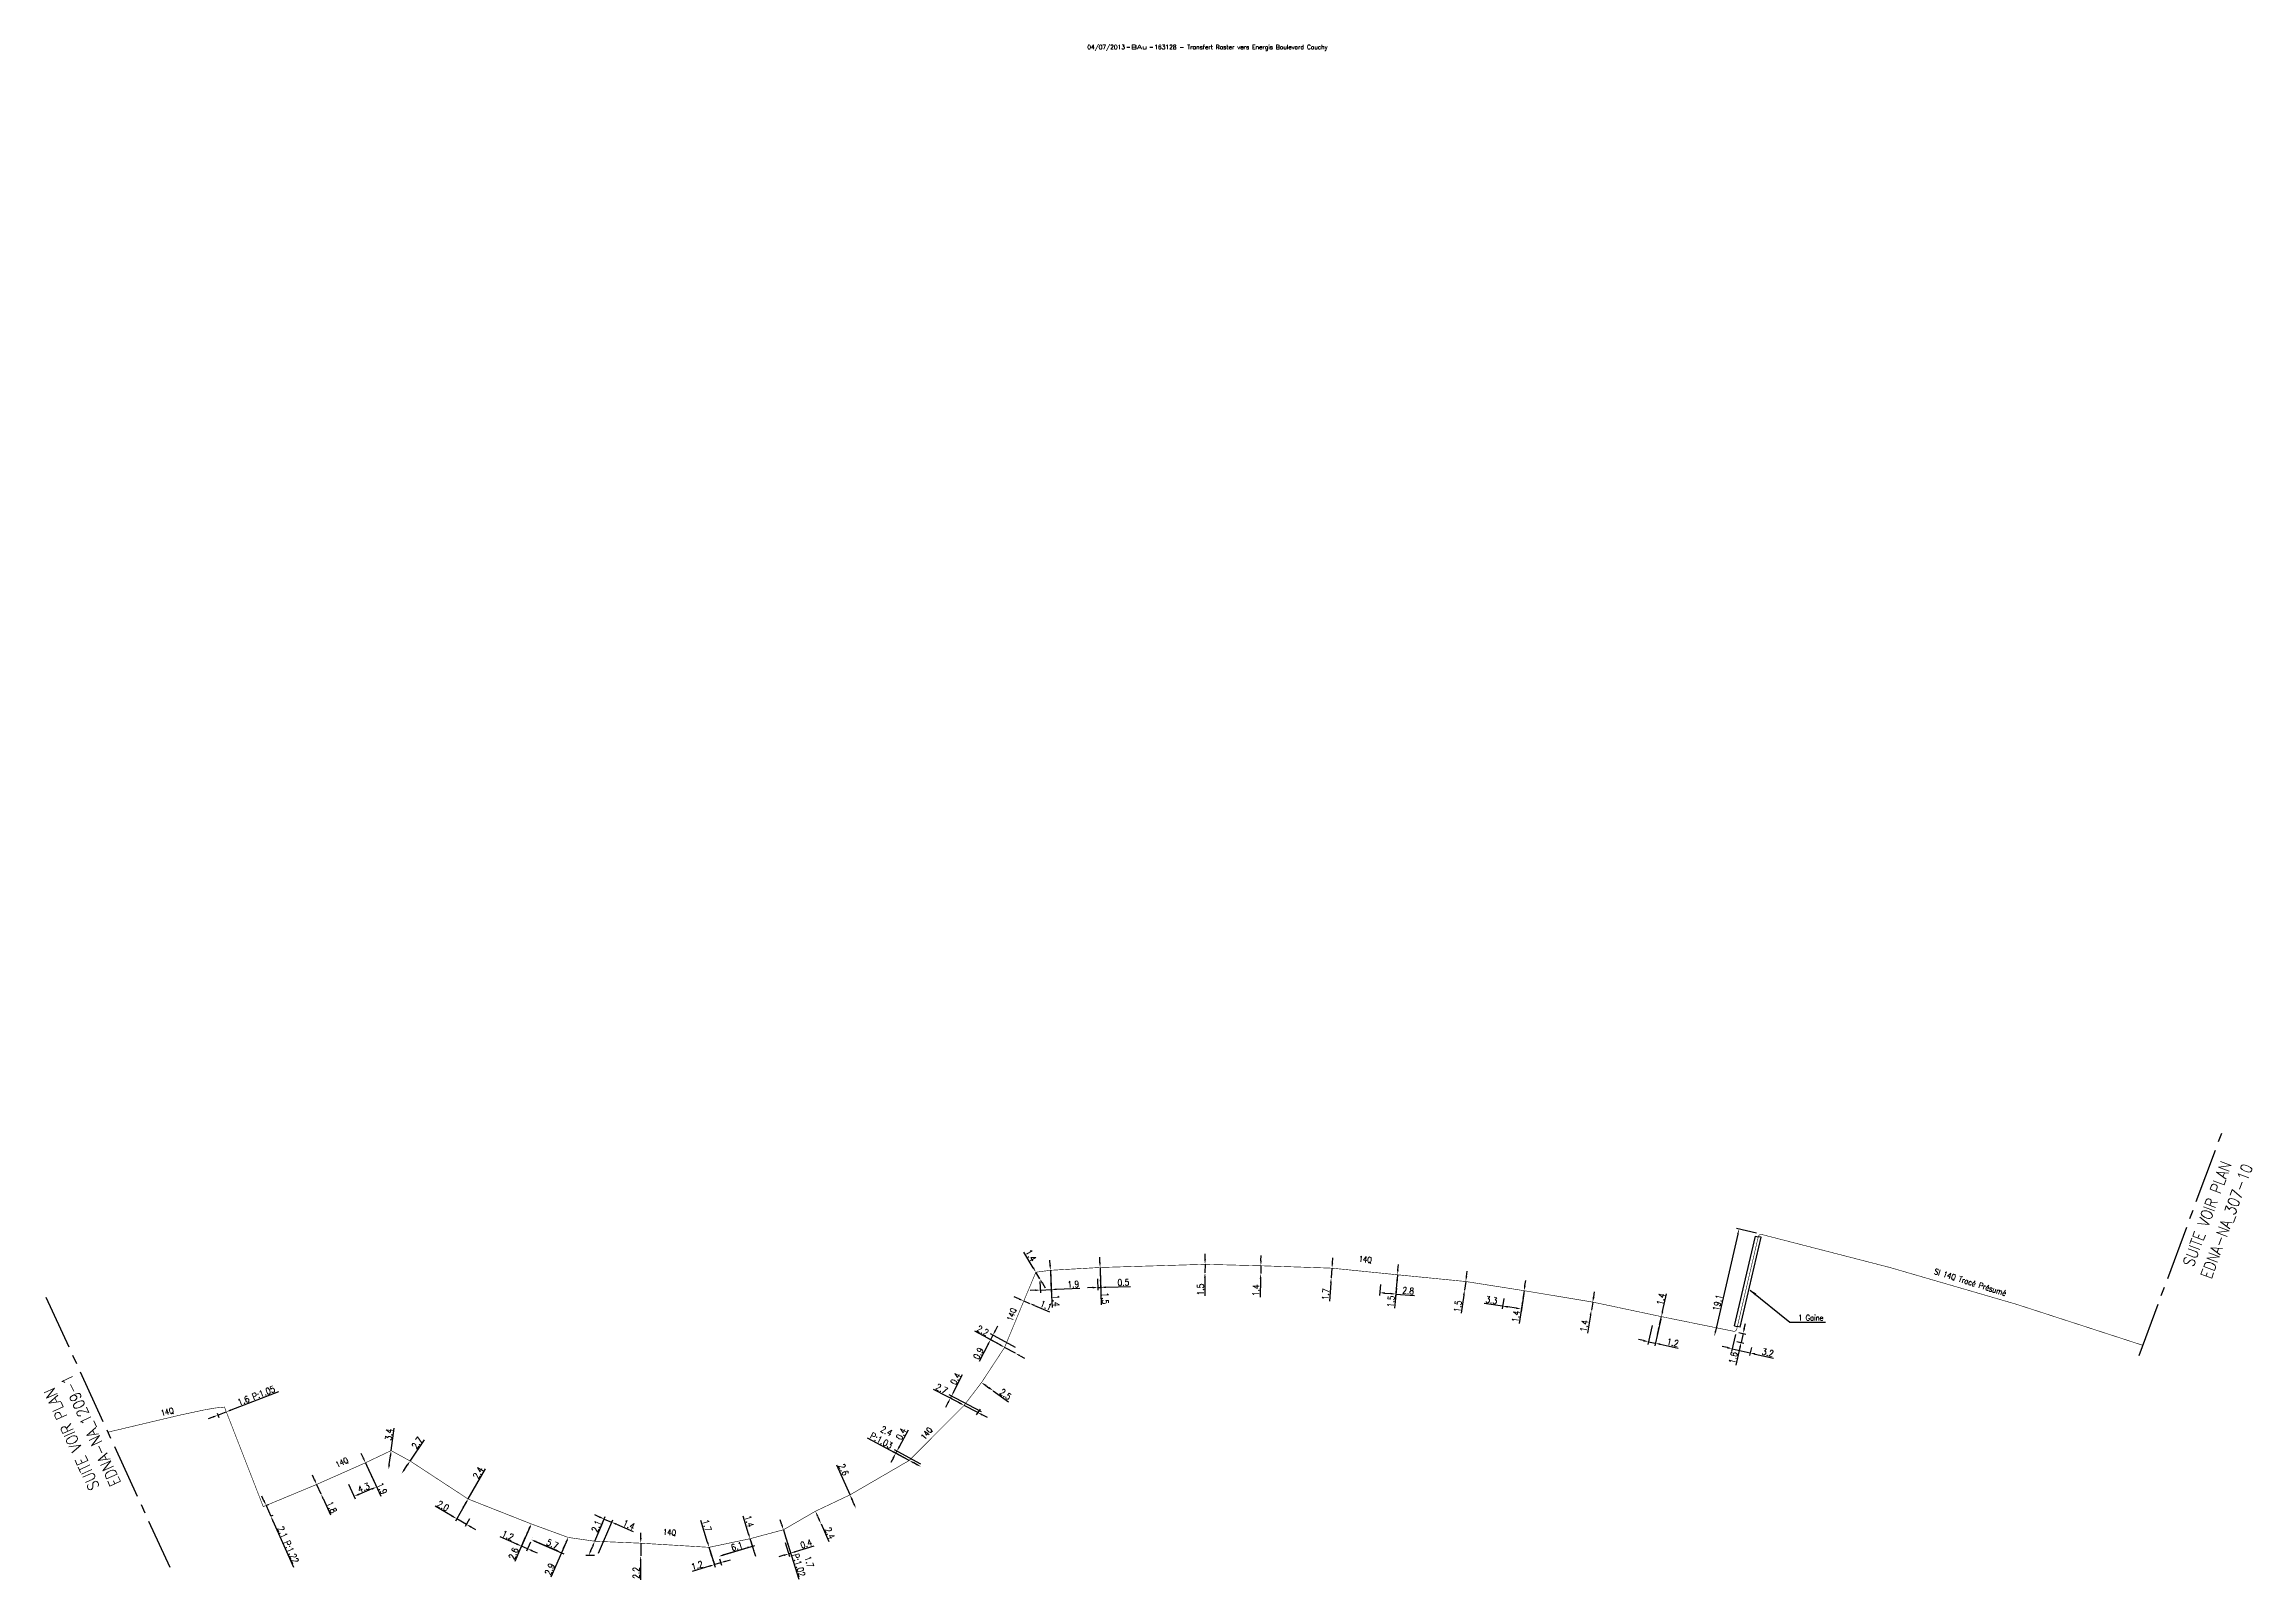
# Model space of a CAD drawing. Header units: millimetres. Extents: x 185011 to 186000, y 128000 to 128990.
# Drawn here: x 185329.3 to 185713.4, y 128722.6 to 128989.8 of the extents above; entities that cross this region are included whole.
import ezdxf
from ezdxf.enums import TextEntityAlignment as Align

# ---------------------------------------------------------------- set-up
doc = ezdxf.new("R2010")
doc.units = ezdxf.units.MM
doc.header["$PDMODE"] = 34
doc.linetypes.add('CENTER2', pattern=[28.575, 19.05, -3.175, 3.175, -3.175])
doc.linetypes.add('S_ST', pattern=[14, 8, -1.5, 0, -1.5, 0, -1.5, 0, -1.5])
doc.layers.get('0').update_dxf_attribs({"linetype": 'CONTINUOUS'})
doc.layers.get('Defpoints').update_dxf_attribs({"linetype": 'CONTINUOUS'})
for name, color, linetype in [('S_100', 5, 'CONTINUOUS'), ('S_400', 7, 'CONTINUOUS'), ('S_930', 7, 'CONTINUOUS')]:
    doc.layers.add(name, color=color, linetype=linetype)
doc.layers.add('S_910', color=7, linetype='CONTINUOUS', plot=False)
doc.styles.get("Standard").update_dxf_attribs({"font": 'romans.shx', "width": 0.85})
doc.dimstyles.get("Standard").update_dxf_attribs({"dimtxt": 1.5, "dimasz": 1.2, "dimexe": 0.625, "dimexo": 0.625, "dimgap": 0.25, "dimtad": 1, "dimdec": 1, "dimzin": 0, "dimdsep": 46, "dimtxsty": 'Standard', "dimcen": -0.5, "dimadec": 0, "dimazin": 0, "dimtfac": 1, "dimtdec": 1, "dimtmove": 0, "dimatfit": 3, "dimfxl": 0, "dimtolj": 1, "dimtzin": 0, "dimarcsym": 0})

msp = doc.modelspace()

# ---------------------------------------------------------------- texts
at = {"layer": 'S_100', "linetype": 'S_ST', "width": 0.85}
for s, rotation, p in [('14Q', 354.1936, (185559.22, 128778.32)), ('SI 14Q Tracé Présumé', 342.6999, (185664.45, 128774.35)), ('14Q', 70.4953, (185497.73, 128768.78)), ('14Q', 13.345, (185350.77, 128751.82)), ('14Q', 49.7414, (185482.91, 128748.08)), ('14Q', 23.8931, (185381.17, 128743.02)), ('14Q', 356.5573, (185438.17, 128730.84))]:
    msp.add_text(s, height=1, rotation=rotation, dxfattribs=at).set_placement(p, align=Align.MIDDLE)
at = {"layer": 'S_400', "insert": (185634.51, 128768.22), "char_height": 1, "attachment_point": 4}
msp.add_mtext('1 Gaine', dxfattribs=at)
at = {"layer": 'S_930', "width": 0.85}
for s, rotation, p in [('SUITE VOIR PLAN', 69.6084, (185706.61, 128785.96)), ('EDNA-NA_307-10', 69.6084, (185710.02, 128784.7)), ('SUITE VOIR PLAN', 114.6366, (185335.05, 128747.52)), ('EDNA-NA_1209-1', 114.6366, (185338.36, 128749.04))]:
    msp.add_text(s, height=2, rotation=rotation, dxfattribs=at).set_placement(p, align=Align.CENTER)

# ---------------------------------------------------------------- blocks, each defined once
blk = doc.blocks.new('*D0')
at = {"layer": 'Defpoints', "color": 0, "linetype": 'Continuous', "transparency": 16777216}
for p in [(185501.89, 128776.15), (185502.58, 128774.99), (185502.58, 128774.99)]:
    blk.add_point(p, dxfattribs=at)
at = {"layer": 'S_100', "color": 0, "linetype": 'Continuous', "lineweight": -2, "transparency": 16777216}
for p, q in [((185501.43, 128776.92), (185499.8, 128779.66)), ((185502.58, 128774.99), (185501.89, 128776.15)), ((185503.04, 128774.22), (185503.5, 128773.44))]:
    blk.add_line(p, q, dxfattribs=at)
at = {"layer": 'S_100', "color": 0, "linetype": 'Continuous', "transparency": 16777216}
for points in [[(185501.56, 128777), (185501.3, 128776.85), (185501.89, 128776.15)], [(185503.17, 128774.29), (185502.91, 128774.14), (185502.58, 128774.99)]]:
    blk.add_solid(points, dxfattribs=at)
at = {"layer": 'S_100', "color": 0, "linetype": 'Continuous', "transparency": 16777216, "insert": (185501.03, 128779.06), "char_height": 1.125, "attachment_point": 5, "rotation": 300.7589}
blk.add_mtext('\\A1;1.4', dxfattribs=at)
blk = doc.blocks.new('*D1')
at = {"layer": 'Defpoints', "color": 0, "linetype": 'Continuous', "transparency": 16777216}
for p in [(185499.79, 128771.15), (185500.8, 128770.72), (185500.8, 128770.72)]:
    blk.add_point(p, dxfattribs=at)
at = {"layer": 'S_100', "color": 0, "linetype": 'Continuous', "lineweight": -2, "transparency": 16777216}
for p, q in [((185498.95, 128771.49), (185498.12, 128771.84)), ((185499.79, 128771.15), (185500.8, 128770.72)), ((185501.63, 128770.38), (185504.28, 128769.27))]:
    blk.add_line(p, q, dxfattribs=at)
at = {"layer": 'S_100', "color": 0, "linetype": 'Continuous', "transparency": 16777216}
for points in [[(185499.01, 128771.63), (185498.9, 128771.35), (185499.79, 128771.15)], [(185501.69, 128770.52), (185501.57, 128770.24), (185500.8, 128770.72)]]:
    blk.add_solid(points, dxfattribs=at)
at = {"layer": 'S_100', "color": 0, "linetype": 'Continuous', "transparency": 16777216, "insert": (185503.66, 128770.35), "char_height": 1.125, "attachment_point": 5, "rotation": 337.3997}
blk.add_mtext('\\A1;1.1', dxfattribs=at)
blk = doc.blocks.new('*D2')
at = {"layer": 'Defpoints', "color": 0, "linetype": 'Continuous', "transparency": 16777216}
for p in [(185512.6, 128775.45), (185513.06, 128776.97), (185512.66, 128773.49)]:
    blk.add_point(p, dxfattribs=at)
at = {"layer": 'S_100', "color": 0, "linetype": 'Continuous', "lineweight": -2, "transparency": 16777216}
for p, q in [((185512.61, 128774.98), (185512.67, 128773.02)), ((185513.07, 128776.51), (185513.17, 128773.04)), ((185511.76, 128773.47), (185510.86, 128773.44)), ((185512.66, 128773.49), (185513.16, 128773.51)), ((185514.06, 128773.53), (185518.33, 128773.65))]:
    blk.add_line(p, q, dxfattribs=at)
at = {"layer": 'S_100', "color": 0, "linetype": 'Continuous', "transparency": 16777216}
for points in [[(185511.75, 128773.62), (185511.76, 128773.32), (185512.66, 128773.49)], [(185514.05, 128773.68), (185514.06, 128773.38), (185513.16, 128773.51)]]:
    blk.add_solid(points, dxfattribs=at)
at = {"layer": 'S_100', "color": 0, "linetype": 'Continuous', "transparency": 16777216, "insert": (185517.12, 128774.37), "char_height": 1.125, "attachment_point": 5, "rotation": 1.6077}
blk.add_mtext('\\A1;0.5', dxfattribs=at)
blk = doc.blocks.new('*D3')
at = {"layer": 'Defpoints', "color": 0, "linetype": 'Continuous', "transparency": 16777216}
for p in [(185531.31, 128776.05), (185531.31, 128776.05), (185531.32, 128777.52)]:
    blk.add_point(p, dxfattribs=at)
at = {"layer": 'S_100', "color": 0, "linetype": 'Continuous', "lineweight": -2, "transparency": 16777216}
for p, q in [((185531.33, 128778.42), (185531.33, 128779.32)), ((185531.3, 128775.15), (185531.27, 128772.01)), ((185531.32, 128777.52), (185531.31, 128776.05))]:
    blk.add_line(p, q, dxfattribs=at)
at = {"layer": 'S_100', "color": 0, "linetype": 'Continuous', "transparency": 16777216}
for points in [[(185531.15, 128775.15), (185531.45, 128775.15), (185531.31, 128776.05)], [(185531.18, 128778.42), (185531.48, 128778.42), (185531.32, 128777.52)]]:
    blk.add_solid(points, dxfattribs=at)
at = {"layer": 'S_100', "color": 0, "linetype": 'Continuous', "transparency": 16777216, "insert": (185530.53, 128773.14), "char_height": 1.125, "attachment_point": 5, "rotation": 89.5273}
blk.add_mtext('\\A1;1.5', dxfattribs=at)
blk = doc.blocks.new('*D4')
at = {"layer": 'Defpoints', "color": 0, "linetype": 'Continuous', "transparency": 16777216}
for p in [(185541, 128775.92), (185541, 128775.92), (185541.03, 128777.27)]:
    blk.add_point(p, dxfattribs=at)
at = {"layer": 'S_100', "color": 0, "linetype": 'Continuous', "lineweight": -2, "transparency": 16777216}
for p, q in [((185541.05, 128778.17), (185541.07, 128779.06)), ((185540.98, 128775.02), (185540.91, 128771.83)), ((185541.03, 128777.27), (185541, 128775.92))]:
    blk.add_line(p, q, dxfattribs=at)
at = {"layer": 'S_100', "color": 0, "linetype": 'Continuous', "transparency": 16777216}
for points in [[(185540.83, 128775.02), (185541.13, 128775.01), (185541, 128775.92)], [(185540.9, 128778.17), (185541.2, 128778.16), (185541.03, 128777.27)]]:
    blk.add_solid(points, dxfattribs=at)
at = {"layer": 'S_100', "color": 0, "linetype": 'Continuous', "transparency": 16777216, "insert": (185540.18, 128772.99), "char_height": 1.125, "attachment_point": 5, "rotation": 88.6664}
blk.add_mtext('\\A1;1.4', dxfattribs=at)
blk = doc.blocks.new('*D5')
at = {"layer": 'Defpoints', "color": 0, "linetype": 'Continuous', "transparency": 16777216}
for p in [(185553.27, 128775.16), (185553.27, 128775.16), (185553.41, 128776.85)]:
    blk.add_point(p, dxfattribs=at)
at = {"layer": 'S_100', "color": 0, "linetype": 'Continuous', "lineweight": -2, "transparency": 16777216}
for p, q in [((185553.41, 128776.85), (185553.27, 128775.16)), ((185553.48, 128777.75), (185553.55, 128778.65)), ((185553.2, 128774.26), (185552.96, 128771.13))]:
    blk.add_line(p, q, dxfattribs=at)
at = {"layer": 'S_100', "color": 0, "linetype": 'Continuous', "transparency": 16777216}
for points in [[(185553.06, 128774.27), (185553.35, 128774.25), (185553.27, 128775.16)], [(185553.33, 128777.76), (185553.63, 128777.74), (185553.41, 128776.85)]]:
    blk.add_solid(points, dxfattribs=at)
at = {"layer": 'S_100', "color": 0, "linetype": 'Continuous', "transparency": 16777216, "insert": (185552.3, 128772.31), "char_height": 1.125, "attachment_point": 5, "rotation": 85.5456}
blk.add_mtext('\\A1;1.7', dxfattribs=at)
blk = doc.blocks.new('*D6')
at = {"layer": 'Defpoints', "color": 0, "linetype": 'Continuous', "transparency": 16777216}
for p in [(185564.8, 128775.7), (185561.73, 128772.59), (185561.89, 128774.49)]:
    blk.add_point(p, dxfattribs=at)
at = {"layer": 'S_100', "color": 0, "linetype": 'Continuous', "lineweight": -2, "transparency": 16777216}
for p, q in [((185564.76, 128775.23), (185564.48, 128771.88)), ((185561.85, 128774.02), (185561.69, 128772.12)), ((185562.63, 128772.51), (185563.62, 128772.42)), ((185564.52, 128772.35), (185567.79, 128772.07))]:
    blk.add_line(p, q, dxfattribs=at)
at = {"layer": 'S_100', "color": 0, "linetype": 'Continuous', "transparency": 16777216}
for points in [[(185562.64, 128772.66), (185562.61, 128772.36), (185561.73, 128772.59)], [(185563.64, 128772.57), (185563.61, 128772.28), (185564.52, 128772.35)]]:
    blk.add_solid(points, dxfattribs=at)
at = {"layer": 'S_100', "color": 0, "linetype": 'Continuous', "transparency": 16777216, "insert": (185566.66, 128772.92), "char_height": 1.125, "attachment_point": 5, "rotation": 355.1304}
blk.add_mtext('\\A1;2.8', dxfattribs=at)
blk = doc.blocks.new('*D7')
at = {"layer": 'Defpoints', "color": 0, "linetype": 'Continuous', "transparency": 16777216}
for p in [(185564.8, 128775.7), (185564.68, 128774.25), (185564.68, 128774.25)]:
    blk.add_point(p, dxfattribs=at)
at = {"layer": 'S_100', "color": 0, "linetype": 'Continuous', "lineweight": -2, "transparency": 16777216}
for p, q in [((185564.8, 128775.7), (185564.68, 128774.25)), ((185564.88, 128776.59), (185564.96, 128777.49)), ((185564.61, 128773.35), (185564.31, 128769.88))]:
    blk.add_line(p, q, dxfattribs=at)
at = {"layer": 'S_100', "color": 0, "linetype": 'Continuous', "transparency": 16777216}
for points in [[(185564.73, 128776.6), (185565.03, 128776.58), (185564.8, 128775.7)], [(185564.46, 128773.37), (185564.75, 128773.34), (185564.68, 128774.25)]]:
    blk.add_solid(points, dxfattribs=at)
at = {"layer": 'S_100', "color": 0, "linetype": 'Continuous', "transparency": 16777216, "insert": (185563.66, 128771.06), "char_height": 1.125, "attachment_point": 5, "rotation": 85.1304}
blk.add_mtext('\\A1;1.5', dxfattribs=at)
blk = doc.blocks.new('*D8')
at = {"layer": 'Defpoints', "color": 0, "linetype": 'Continuous', "transparency": 16777216}
for p in [(185576.47, 128773.04), (185576.47, 128773.04), (185576.68, 128774.53)]:
    blk.add_point(p, dxfattribs=at)
at = {"layer": 'S_100', "color": 0, "linetype": 'Continuous', "lineweight": -2, "transparency": 16777216}
for p, q in [((185576.81, 128775.42), (185576.94, 128776.31)), ((185576.34, 128772.15), (185575.88, 128769)), ((185576.68, 128774.53), (185576.47, 128773.04))]:
    blk.add_line(p, q, dxfattribs=at)
at = {"layer": 'S_100', "color": 0, "linetype": 'Continuous', "transparency": 16777216}
for points in [[(185576.66, 128775.44), (185576.96, 128775.4), (185576.68, 128774.53)], [(185576.19, 128772.17), (185576.48, 128772.13), (185576.47, 128773.04)]]:
    blk.add_solid(points, dxfattribs=at)
at = {"layer": 'S_100', "color": 0, "linetype": 'Continuous', "transparency": 16777216, "insert": (185575.3, 128770.22), "char_height": 1.125, "attachment_point": 5, "rotation": 81.7721}
blk.add_mtext('\\A1;1.5', dxfattribs=at)
blk = doc.blocks.new('*D9')
at = {"layer": 'Defpoints', "color": 0, "linetype": 'Continuous', "transparency": 16777216}
for p in [(185583.38, 128772.04), (185586.85, 128772.93), (185583.1, 128770.24)]:
    blk.add_point(p, dxfattribs=at)
at = {"layer": 'S_100', "color": 0, "linetype": 'Continuous', "lineweight": -2, "transparency": 16777216}
for p, q in [((185583.31, 128771.58), (185583.03, 128769.77)), ((185586.78, 128772.47), (185586.3, 128769.28)), ((185583.1, 128770.24), (185579.86, 128770.73)), ((185585.48, 128769.88), (185583.99, 128770.1))]:
    blk.add_line(p, q, dxfattribs=at)
at = {"layer": 'S_100', "color": 0, "linetype": 'Continuous', "transparency": 16777216}
for points in [[(185584.02, 128770.25), (185583.97, 128769.95), (185583.1, 128770.24)], [(185585.5, 128770.03), (185585.45, 128769.73), (185586.37, 128769.74)]]:
    blk.add_solid(points, dxfattribs=at)
at = {"layer": 'S_100', "color": 0, "linetype": 'Continuous', "transparency": 16777216, "insert": (185581.15, 128771.29), "char_height": 1.125, "attachment_point": 5, "rotation": 351.3907}
blk.add_mtext('\\A1;3.3', dxfattribs=at)
blk = doc.blocks.new('*D10')
at = {"layer": 'Defpoints', "color": 0, "linetype": 'Continuous', "transparency": 16777216}
for p in [(185586.64, 128771.55), (185586.64, 128771.55), (185586.85, 128772.93)]:
    blk.add_point(p, dxfattribs=at)
at = {"layer": 'S_100', "color": 0, "linetype": 'Continuous', "lineweight": -2, "transparency": 16777216}
for p, q in [((185586.85, 128772.93), (185586.64, 128771.55)), ((185586.98, 128773.82), (185587.12, 128774.71)), ((185586.5, 128770.66), (185585.98, 128767.2))]:
    blk.add_line(p, q, dxfattribs=at)
at = {"layer": 'S_100', "color": 0, "linetype": 'Continuous', "transparency": 16777216}
for points in [[(185586.36, 128770.68), (185586.65, 128770.64), (185586.64, 128771.55)], [(185586.83, 128773.84), (185587.13, 128773.8), (185586.85, 128772.93)]]:
    blk.add_solid(points, dxfattribs=at)
at = {"layer": 'S_100', "color": 0, "linetype": 'Continuous', "transparency": 16777216, "insert": (185585.41, 128768.44), "char_height": 1.125, "attachment_point": 5, "rotation": 81.3907}
blk.add_mtext('\\A1;1.4', dxfattribs=at)
blk = doc.blocks.new('*D11')
at = {"layer": 'Defpoints', "color": 0, "linetype": 'Continuous', "transparency": 16777216}
for p in [(185598.55, 128769.57), (185598.55, 128769.57), (185598.78, 128770.95)]:
    blk.add_point(p, dxfattribs=at)
at = {"layer": 'S_100', "color": 0, "linetype": 'Continuous', "lineweight": -2, "transparency": 16777216}
for p, q in [((185598.94, 128771.84), (185599.09, 128772.72)), ((185598.39, 128768.68), (185597.85, 128765.54)), ((185598.78, 128770.95), (185598.55, 128769.57))]:
    blk.add_line(p, q, dxfattribs=at)
at = {"layer": 'S_100', "color": 0, "linetype": 'Continuous', "transparency": 16777216}
for points in [[(185598.79, 128771.86), (185599.09, 128771.81), (185598.78, 128770.95)], [(185598.24, 128768.71), (185598.54, 128768.66), (185598.55, 128769.57)]]:
    blk.add_solid(points, dxfattribs=at)
at = {"layer": 'S_100', "color": 0, "linetype": 'Continuous', "transparency": 16777216, "insert": (185597.3, 128766.8), "char_height": 1.125, "attachment_point": 5, "rotation": 80.188}
blk.add_mtext('\\A1;1.4', dxfattribs=at)
blk = doc.blocks.new('*D12')
at = {"layer": 'Defpoints', "color": 0, "linetype": 'Continuous', "transparency": 16777216}
for p in [(185627.7, 128782.82), (185619.94, 128765.01), (185619.94, 128765.01)]:
    blk.add_point(p, dxfattribs=at)
at = {"layer": 'S_100', "color": 0, "linetype": 'Continuous', "lineweight": -2, "transparency": 16777216}
for p, q in [((185624.02, 128782.75), (185620.14, 128765.89)), ((185627.24, 128782.93), (185623.77, 128783.73))]:
    blk.add_line(p, q, dxfattribs=at)
at = {"layer": 'S_100', "color": 0, "linetype": 'Continuous', "transparency": 16777216}
for points in [[(185623.88, 128782.78), (185624.17, 128782.71), (185624.22, 128783.62)], [(185619.99, 128765.92), (185620.28, 128765.85), (185619.94, 128765.01)]]:
    blk.add_solid(points, dxfattribs=at)
at = {"layer": 'S_100', "color": 0, "linetype": 'Continuous', "transparency": 16777216, "insert": (185620.51, 128770.84), "char_height": 1.125, "attachment_point": 5, "rotation": 77.0275}
blk.add_mtext('\\A1;19.1', dxfattribs=at)
blk = doc.blocks.new('*D14')
at = {"layer": 'Defpoints', "color": 0, "linetype": 'Continuous', "transparency": 16777216}
for p in [(185513.06, 128776.97), (185513.1, 128775.48), (185513.1, 128775.48)]:
    blk.add_point(p, dxfattribs=at)
at = {"layer": 'S_100', "color": 0, "linetype": 'Continuous', "lineweight": -2, "transparency": 16777216}
for p, q in [((185513.03, 128777.87), (185513.01, 128778.77)), ((185513.06, 128776.97), (185513.1, 128775.48)), ((185513.13, 128774.58), (185513.24, 128770.46))]:
    blk.add_line(p, q, dxfattribs=at)
at = {"layer": 'S_100', "color": 0, "linetype": 'Continuous', "transparency": 16777216}
for points in [[(185513.18, 128777.88), (185512.88, 128777.87), (185513.06, 128776.97)], [(185513.28, 128774.58), (185512.98, 128774.57), (185513.1, 128775.48)]]:
    blk.add_solid(points, dxfattribs=at)
at = {"layer": 'S_100', "color": 0, "linetype": 'Continuous', "transparency": 16777216, "insert": (185513.96, 128771.6), "char_height": 1.125, "attachment_point": 5, "rotation": 271.6077}
blk.add_mtext('\\A1;1.5', dxfattribs=at)
blk = doc.blocks.new('*D66')
at = {"layer": 'Defpoints', "color": 0, "linetype": 'Continuous', "transparency": 16777216}
for p in [(185502.58, 128774.99), (185504.41, 128776.48), (185502.67, 128773.04)]:
    blk.add_point(p, dxfattribs=at)
at = {"layer": 'S_100', "color": 0, "linetype": 'Continuous', "lineweight": -2, "transparency": 16777216}
for p, q in [((185504.43, 128776.01), (185504.59, 128772.66)), ((185501.77, 128773), (185500.87, 128772.96)), ((185502.6, 128774.52), (185502.69, 128772.57)), ((185502.67, 128773.04), (185504.57, 128773.13)), ((185505.46, 128773.17), (185509.52, 128773.35))]:
    blk.add_line(p, q, dxfattribs=at)
at = {"layer": 'S_100', "color": 0, "linetype": 'Continuous', "transparency": 16777216}
for points in [[(185501.76, 128773.15), (185501.77, 128772.85), (185502.67, 128773.04)], [(185505.46, 128773.32), (185505.47, 128773.02), (185504.57, 128773.13)]]:
    blk.add_solid(points, dxfattribs=at)
at = {"layer": 'S_100', "color": 0, "linetype": 'Continuous', "transparency": 16777216, "insert": (185508.39, 128774.05), "char_height": 1.125, "attachment_point": 5, "rotation": 2.6233}
blk.add_mtext('\\A1;1.9', dxfattribs=at)
blk = doc.blocks.new('*D67')
at = {"layer": 'Defpoints', "color": 0, "linetype": 'Continuous', "transparency": 16777216}
for p in [(185504.41, 128776.48), (185504.48, 128775.08), (185504.48, 128775.08)]:
    blk.add_point(p, dxfattribs=at)
at = {"layer": 'S_100', "color": 0, "linetype": 'Continuous', "lineweight": -2, "transparency": 16777216}
for p, q in [((185504.37, 128777.37), (185504.33, 128778.27)), ((185504.41, 128776.48), (185504.48, 128775.08)), ((185504.52, 128774.18), (185504.71, 128770.01))]:
    blk.add_line(p, q, dxfattribs=at)
at = {"layer": 'S_100', "color": 0, "linetype": 'Continuous', "transparency": 16777216}
for points in [[(185504.52, 128777.38), (185504.22, 128777.37), (185504.41, 128776.48)], [(185504.67, 128774.19), (185504.37, 128774.17), (185504.48, 128775.08)]]:
    blk.add_solid(points, dxfattribs=at)
at = {"layer": 'S_100', "color": 0, "linetype": 'Continuous', "transparency": 16777216, "insert": (185505.4, 128771.19), "char_height": 1.125, "attachment_point": 5, "rotation": 272.6233}
blk.add_mtext('\\A1;1.4', dxfattribs=at)
blk = doc.blocks.new('*D69')
at = {"layer": 'Defpoints', "color": 0, "linetype": 'Continuous', "transparency": 16777216}
for p in [(185609.23, 128767.31), (185610.72, 128768.42), (185608.48, 128764.05)]:
    blk.add_point(p, dxfattribs=at)
at = {"layer": 'S_100', "color": 0, "linetype": 'Continuous', "lineweight": -2, "transparency": 16777216}
for p, q in [((185610.61, 128767.97), (185609.55, 128763.34)), ((185607.6, 128764.24), (185606.72, 128764.43)), ((185609.12, 128766.85), (185608.37, 128763.59)), ((185608.48, 128764.05), (185609.65, 128763.8)), ((185610.53, 128763.61), (185613.65, 128762.94))]:
    blk.add_line(p, q, dxfattribs=at)
at = {"layer": 'S_100', "color": 0, "linetype": 'Continuous', "transparency": 16777216}
for points in [[(185607.63, 128764.39), (185607.57, 128764.09), (185608.48, 128764.05)], [(185610.56, 128763.76), (185610.5, 128763.46), (185609.65, 128763.8)]]:
    blk.add_solid(points, dxfattribs=at)
at = {"layer": 'S_100', "color": 0, "linetype": 'Continuous', "transparency": 16777216, "insert": (185612.71, 128763.91), "char_height": 1.125, "attachment_point": 5, "rotation": 347.881}
blk.add_mtext('\\A1;1.2', dxfattribs=at)
blk = doc.blocks.new('*D70')
at = {"layer": 'Defpoints', "color": 0, "linetype": 'Continuous', "transparency": 16777216}
for p in [(185610.72, 128768.42), (185610.4, 128767.06), (185610.4, 128767.06)]:
    blk.add_point(p, dxfattribs=at)
at = {"layer": 'S_100', "color": 0, "linetype": 'Continuous', "lineweight": -2, "transparency": 16777216}
for p, q in [((185610.92, 128769.3), (185611.63, 128772.4)), ((185610.4, 128767.06), (185610.72, 128768.42)), ((185610.2, 128766.18), (185610, 128765.3))]:
    blk.add_line(p, q, dxfattribs=at)
at = {"layer": 'S_100', "color": 0, "linetype": 'Continuous', "transparency": 16777216}
for points in [[(185610.77, 128769.33), (185611.07, 128769.27), (185610.72, 128768.42)], [(185610.05, 128766.21), (185610.35, 128766.15), (185610.4, 128767.06)]]:
    blk.add_solid(points, dxfattribs=at)
at = {"layer": 'S_100', "color": 0, "linetype": 'Continuous', "transparency": 16777216, "insert": (185610.65, 128771.46), "char_height": 1.125, "attachment_point": 5, "rotation": 77.0275}
blk.add_mtext('\\A1;1.4', dxfattribs=at)
blk = doc.blocks.new('*D71')
at = {"layer": 'Defpoints', "color": 0, "linetype": 'Continuous', "transparency": 16777216}
for p in [(185623.72, 128765.78), (185626.48, 128763.5), (185626.16, 128762.11)]:
    blk.add_point(p, dxfattribs=at)
at = {"layer": 'S_100', "color": 0, "linetype": 'Continuous', "lineweight": -2, "transparency": 16777216}
for p, q in [((185623.61, 128765.32), (185622.93, 128762.37)), ((185622.16, 128763.03), (185621.29, 128763.23)), ((185623.04, 128762.83), (185626.16, 128762.11)), ((185626.37, 128763.05), (185626.05, 128761.65)), ((185627.03, 128761.91), (185630.23, 128761.17))]:
    blk.add_line(p, q, dxfattribs=at)
at = {"layer": 'S_100', "color": 0, "linetype": 'Continuous', "transparency": 16777216}
for points in [[(185622.2, 128763.18), (185622.13, 128762.88), (185623.04, 128762.83)], [(185627.07, 128762.06), (185627, 128761.76), (185626.16, 128762.11)]]:
    blk.add_solid(points, dxfattribs=at)
at = {"layer": 'S_100', "color": 0, "linetype": 'Continuous', "transparency": 16777216, "insert": (185629.24, 128762.17), "char_height": 1.125, "attachment_point": 5, "rotation": 347.0287}
blk.add_mtext('\\A1;3.2', dxfattribs=at)
blk = doc.blocks.new('*D72')
at = {"layer": 'Defpoints', "color": 0, "linetype": 'Continuous', "transparency": 16777216}
for p in [(185623.36, 128764.22), (185623.72, 128765.78), (185624.59, 128763.94)]:
    blk.add_point(p, dxfattribs=at)
at = {"layer": 'S_100', "color": 0, "linetype": 'Continuous', "lineweight": -2, "transparency": 16777216}
for p, q in [((185623.82, 128764.12), (185625.05, 128763.83)), ((185624.18, 128765.68), (185625.41, 128765.39)), ((185624.95, 128765.5), (185624.59, 128763.94)), ((185625.15, 128766.37), (185625.36, 128767.25)), ((185624.39, 128763.06), (185623.69, 128760))]:
    blk.add_line(p, q, dxfattribs=at)
at = {"layer": 'S_100', "color": 0, "linetype": 'Continuous', "transparency": 16777216}
for points in [[(185624.25, 128763.09), (185624.54, 128763.03), (185624.59, 128763.94)], [(185625.01, 128766.41), (185625.3, 128766.34), (185624.95, 128765.5)]]:
    blk.add_solid(points, dxfattribs=at)
at = {"layer": 'S_100', "color": 0, "linetype": 'Continuous', "transparency": 16777216, "insert": (185623.21, 128761.26), "char_height": 1.125, "attachment_point": 5, "rotation": 77.0287}
blk.add_mtext('\\A1;1.6', dxfattribs=at)
blk = doc.blocks.new('*D73')
at = {"layer": 'Defpoints', "color": 0, "linetype": 'Continuous', "transparency": 16777216}
for p in [(185494.42, 128765.2), (185495.95, 128763.34), (185498.76, 128762.84)]:
    blk.add_point(p, dxfattribs=at)
at = {"layer": 'S_100', "color": 0, "linetype": 'Continuous', "lineweight": -2, "transparency": 16777216}
for p, q in [((185493.58, 128763.61), (185492, 128760.63)), ((185495.54, 128763.57), (185493.59, 128764.63)), ((185494.42, 128765.2), (185494, 128764.41)), ((185498.35, 128763.06), (185494.01, 128765.43)), ((185494.85, 128766), (185495.27, 128766.79))]:
    blk.add_line(p, q, dxfattribs=at)
at = {"layer": 'S_100', "color": 0, "linetype": 'Continuous', "transparency": 16777216}
for points in [[(185493.45, 128763.68), (185493.71, 128763.54), (185494, 128764.41)], [(185494.71, 128766.07), (185494.98, 128765.93), (185494.42, 128765.2)]]:
    blk.add_solid(points, dxfattribs=at)
at = {"layer": 'S_100', "color": 0, "linetype": 'Continuous', "transparency": 16777216, "insert": (185491.89, 128762.01), "char_height": 1.125, "attachment_point": 5, "rotation": 62.0898}
blk.add_mtext('\\A1;0.9', dxfattribs=at)
blk = doc.blocks.new('*D74')
at = {"layer": 'Defpoints', "color": 0, "linetype": 'Continuous', "transparency": 16777216}
for p in [(185492.43, 128756.95), (185494.47, 128755.51), (185494.47, 128755.51)]:
    blk.add_point(p, dxfattribs=at)
at = {"layer": 'S_100', "color": 0, "linetype": 'Continuous', "lineweight": -2, "transparency": 16777216}
for p, q in [((185493.16, 128756.43), (185493.73, 128756.03)), ((185494.47, 128755.51), (185497.14, 128753.61))]:
    blk.add_line(p, q, dxfattribs=at)
at = {"layer": 'S_100', "color": 0, "linetype": 'Continuous', "transparency": 16777216}
for points in [[(185493.25, 128756.56), (185493.08, 128756.31), (185492.43, 128756.95)], [(185493.82, 128756.15), (185493.65, 128755.91), (185494.47, 128755.51)]]:
    blk.add_solid(points, dxfattribs=at)
at = {"layer": 'S_100', "color": 0, "linetype": 'Continuous', "transparency": 16777216, "insert": (185496.61, 128754.91), "char_height": 1.125, "attachment_point": 5, "rotation": 324.6366}
blk.add_mtext('\\A1;2.5', dxfattribs=at)
blk = doc.blocks.new('*D75')
at = {"layer": 'Defpoints', "color": 0, "linetype": 'Continuous', "transparency": 16777216}
for p in [(185487.2, 128754.58), (185489.4, 128752.98), (185492.83, 128751.65)]:
    blk.add_point(p, dxfattribs=at)
at = {"layer": 'S_100', "color": 0, "linetype": 'Continuous', "lineweight": -2, "transparency": 16777216}
for p, q in [((185487.61, 128755.37), (185489.14, 128758.33)), ((185486.6, 128753.42), (185486.18, 128752.62)), ((185488.98, 128753.2), (185486.6, 128754.44)), ((185492.42, 128751.87), (185486.78, 128754.79)), ((185487.01, 128754.22), (185487.2, 128754.58))]:
    blk.add_line(p, q, dxfattribs=at)
at = {"layer": 'S_100', "color": 0, "linetype": 'Continuous', "transparency": 16777216}
for points in [[(185486.46, 128753.49), (185486.73, 128753.35), (185487.01, 128754.22)], [(185487.48, 128755.44), (185487.74, 128755.31), (185487.2, 128754.58)]]:
    blk.add_solid(points, dxfattribs=at)
at = {"layer": 'S_100', "color": 0, "linetype": 'Continuous', "transparency": 16777216, "insert": (185487.92, 128757.6), "char_height": 1.125, "attachment_point": 5, "rotation": 62.5774}
blk.add_mtext('\\A1;0.4', dxfattribs=at)
blk = doc.blocks.new('*D76')
at = {"layer": 'Defpoints', "color": 0, "linetype": 'Continuous', "transparency": 16777216}
for p in [(185489.4, 128752.98), (185492.47, 128752.7), (185491.79, 128751.74)]:
    blk.add_point(p, dxfattribs=at)
at = {"layer": 'S_100', "color": 0, "linetype": 'Continuous', "lineweight": -2, "transparency": 16777216}
for p, q in [((185488.6, 128753.4), (185484.08, 128755.74)), ((185491.79, 128751.74), (185489.4, 128752.98)), ((185492.2, 128752.31), (185491.52, 128751.35)), ((185492.59, 128751.32), (185493.39, 128750.91))]:
    blk.add_line(p, q, dxfattribs=at)
at = {"layer": 'S_100', "color": 0, "linetype": 'Continuous', "transparency": 16777216}
for points in [[(185488.67, 128753.53), (185488.53, 128753.26), (185489.4, 128752.98)], [(185492.66, 128751.46), (185492.52, 128751.19), (185491.79, 128751.74)]]:
    blk.add_solid(points, dxfattribs=at)
at = {"layer": 'S_100', "color": 0, "linetype": 'Continuous', "transparency": 16777216, "insert": (185485.49, 128755.86), "char_height": 1.125, "attachment_point": 5, "rotation": 332.5774}
blk.add_mtext('\\A1;2.7', dxfattribs=at)
blk = doc.blocks.new('*D77')
at = {"layer": 'Defpoints', "color": 0, "linetype": 'Continuous', "transparency": 16777216}
for p in [(185477.71, 128745), (185479.86, 128743.4), (185482.3, 128742.55)]:
    blk.add_point(p, dxfattribs=at)
at = {"layer": 'S_100', "color": 0, "linetype": 'Continuous', "lineweight": -2, "transparency": 16777216}
for p, q in [((185478.14, 128745.8), (185479.71, 128748.73)), ((185479.45, 128743.62), (185477.11, 128744.87)), ((185481.88, 128742.77), (185477.3, 128745.22)), ((185477.52, 128744.65), (185477.71, 128745)), ((185477.1, 128743.86), (185476.67, 128743.06))]:
    blk.add_line(p, q, dxfattribs=at)
at = {"layer": 'S_100', "color": 0, "linetype": 'Continuous', "transparency": 16777216}
for points in [[(185476.96, 128743.93), (185477.23, 128743.79), (185477.52, 128744.65)], [(185478, 128745.87), (185478.27, 128745.72), (185477.71, 128745)]]:
    blk.add_solid(points, dxfattribs=at)
at = {"layer": 'S_100', "color": 0, "linetype": 'Continuous', "transparency": 16777216, "insert": (185478.47, 128748.01), "char_height": 1.125, "attachment_point": 5, "rotation": 61.8283}
blk.add_mtext('\\A1;0.4', dxfattribs=at)
blk = doc.blocks.new('*D78')
at = {"layer": 'Defpoints', "color": 0, "linetype": 'Continuous', "transparency": 16777216}
for p in [(185479.86, 128743.4), (185481.93, 128742.29), (185481.93, 128742.29)]:
    blk.add_point(p, dxfattribs=at)
at = {"layer": 'S_100', "color": 0, "linetype": 'Continuous', "lineweight": -2, "transparency": 16777216}
for p, q in [((185479.86, 128743.4), (185472.61, 128747.28)), ((185481.14, 128742.71), (185480.65, 128742.97))]:
    blk.add_line(p, q, dxfattribs=at)
at = {"layer": 'S_100', "color": 0, "linetype": 'Continuous', "transparency": 16777216}
for points in [[(185480.72, 128743.1), (185480.58, 128742.84), (185479.86, 128743.4)], [(185481.21, 128742.84), (185481.07, 128742.58), (185481.93, 128742.29)]]:
    blk.add_solid(points, dxfattribs=at)
at = {"layer": 'S_100', "color": 0, "linetype": 'Continuous', "transparency": 16777216, "insert": (185475.45, 128747.67), "char_height": 1.125, "attachment_point": 5, "rotation": 331.8283}
blk.add_mtext('\\A1;2.4\\PP:1.03', dxfattribs=at)
blk = doc.blocks.new('*D79')
at = {"layer": 'Defpoints', "color": 0, "linetype": 'Continuous', "transparency": 16777216}
for p in [(185469.55, 128737.41), (185470.59, 128735.03), (185470.59, 128735.03)]:
    blk.add_point(p, dxfattribs=at)
at = {"layer": 'S_100', "color": 0, "linetype": 'Continuous', "lineweight": -2, "transparency": 16777216}
for p, q in [((185469.55, 128737.41), (185467.28, 128742.58)), ((185470.23, 128735.86), (185469.91, 128736.59))]:
    blk.add_line(p, q, dxfattribs=at)
at = {"layer": 'S_100', "color": 0, "linetype": 'Continuous', "transparency": 16777216}
for points in [[(185470.05, 128736.65), (185469.77, 128736.53), (185469.55, 128737.41)], [(185470.37, 128735.92), (185470.09, 128735.8), (185470.59, 128735.03)]]:
    blk.add_solid(points, dxfattribs=at)
at = {"layer": 'S_100', "color": 0, "linetype": 'Continuous', "transparency": 16777216, "insert": (185468.44, 128741.79), "char_height": 1.125, "attachment_point": 5, "rotation": 293.7137}
blk.add_mtext('\\A1;2.6', dxfattribs=at)
blk = doc.blocks.new('*D80')
at = {"layer": 'Defpoints', "color": 0, "linetype": 'Continuous', "transparency": 16777216}
for p in [(185463.54, 128734.56), (185464.51, 128732.36), (185464.51, 128732.36)]:
    blk.add_point(p, dxfattribs=at)
at = {"layer": 'S_100', "color": 0, "linetype": 'Continuous', "lineweight": -2, "transparency": 16777216}
for p, q in [((185463.9, 128733.73), (185464.14, 128733.18)), ((185464.51, 128732.36), (185465.84, 128729.32))]:
    blk.add_line(p, q, dxfattribs=at)
at = {"layer": 'S_100', "color": 0, "linetype": 'Continuous', "transparency": 16777216}
for points in [[(185464.04, 128733.79), (185463.76, 128733.67), (185463.54, 128734.56)], [(185464.28, 128733.24), (185464.01, 128733.12), (185464.51, 128732.36)]]:
    blk.add_solid(points, dxfattribs=at)
at = {"layer": 'S_100', "color": 0, "linetype": 'Continuous', "transparency": 16777216, "insert": (185466.04, 128730.73), "char_height": 1.125, "attachment_point": 5, "rotation": 293.7137}
blk.add_mtext('\\A1;2.4', dxfattribs=at)
blk = doc.blocks.new('*D81')
at = {"layer": 'Defpoints', "color": 0, "linetype": 'Continuous', "transparency": 16777216}
for p in [(185457.96, 128731.33), (185458.14, 128729.57), (185458.89, 128727.16)]:
    blk.add_point(p, dxfattribs=at)
at = {"layer": 'S_100', "color": 0, "linetype": 'Continuous', "lineweight": -2, "transparency": 16777216}
for p, q in [((185458.1, 128730.88), (185459.37, 128726.81)), ((185458.28, 128729.12), (185459.03, 128726.71)), ((185458.03, 128726.89), (185457.18, 128726.62)), ((185458.89, 128727.16), (185459.23, 128727.26)), ((185460.09, 128727.53), (185463.31, 128728.53))]:
    blk.add_line(p, q, dxfattribs=at)
at = {"layer": 'S_100', "color": 0, "linetype": 'Continuous', "transparency": 16777216}
for points in [[(185457.99, 128727.03), (185458.08, 128726.75), (185458.89, 128727.16)], [(185460.04, 128727.67), (185460.13, 128727.39), (185459.23, 128727.26)]]:
    blk.add_solid(points, dxfattribs=at)
at = {"layer": 'S_100', "color": 0, "linetype": 'Continuous', "transparency": 16777216, "insert": (185461.93, 128728.89), "char_height": 1.125, "attachment_point": 5, "rotation": 17.3125}
blk.add_mtext('\\A1;0.4', dxfattribs=at)
blk = doc.blocks.new('*D82')
at = {"layer": 'Defpoints', "color": 0, "linetype": 'Continuous', "transparency": 16777216}
for p in [(185457.96, 128731.33), (185458.47, 128729.71), (185458.47, 128729.71)]:
    blk.add_point(p, dxfattribs=at)
at = {"layer": 'S_100', "color": 0, "linetype": 'Continuous', "lineweight": -2, "transparency": 16777216}
for p, q in [((185457.69, 128732.19), (185457.42, 128733.05)), ((185457.96, 128731.33), (185458.47, 128729.71)), ((185458.73, 128728.85), (185460.64, 128722.74))]:
    blk.add_line(p, q, dxfattribs=at)
at = {"layer": 'S_100', "color": 0, "linetype": 'Continuous', "transparency": 16777216}
for points in [[(185457.84, 128732.23), (185457.55, 128732.14), (185457.96, 128731.33)], [(185458.88, 128728.89), (185458.59, 128728.8), (185458.47, 128729.71)]]:
    blk.add_solid(points, dxfattribs=at)
at = {"layer": 'S_100', "color": 0, "linetype": 'Continuous', "transparency": 16777216, "insert": (185461.56, 128725.46), "char_height": 1.125, "attachment_point": 5, "rotation": 287.3125}
blk.add_mtext('\\A1;1.7\\PP:1.02', dxfattribs=at)
blk = doc.blocks.new('*D83')
at = {"layer": 'Defpoints', "color": 0, "linetype": 'Continuous', "transparency": 16777216}
for p in [(185452.16, 128729.78), (185446.73, 128726.7), (185446.73, 128726.7)]:
    blk.add_point(p, dxfattribs=at)
at = {"layer": 'S_100', "color": 0, "linetype": 'Continuous', "lineweight": -2, "transparency": 16777216}
for p, q in [((185452.3, 128729.33), (185452.7, 128728.04)), ((185451.7, 128728.22), (185447.59, 128726.96))]:
    blk.add_line(p, q, dxfattribs=at)
at = {"layer": 'S_100', "color": 0, "linetype": 'Continuous', "transparency": 16777216}
for points in [[(185447.54, 128727.1), (185447.63, 128726.82), (185446.73, 128726.7)], [(185451.65, 128728.36), (185451.74, 128728.08), (185452.56, 128728.48)]]:
    blk.add_solid(points, dxfattribs=at)
at = {"layer": 'S_100', "color": 0, "linetype": 'Continuous', "transparency": 16777216, "insert": (185449.87, 128728.45), "char_height": 1.125, "attachment_point": 5, "rotation": 17.0369}
blk.add_mtext('\\A1;6.1', dxfattribs=at)
blk = doc.blocks.new('*D84')
at = {"layer": 'Defpoints', "color": 0, "linetype": 'Continuous', "transparency": 16777216}
for p in [(185452.16, 128729.78), (185446.73, 128726.7), (185452.56, 128728.48)]:
    blk.add_point(p, dxfattribs=at)
at = {"layer": 'S_100', "color": 0, "linetype": 'Continuous', "lineweight": -2, "transparency": 16777216}
for p, q in [((185451.9, 128730.64), (185450.96, 128733.68)), ((185452.56, 128728.48), (185452.16, 128729.78)), ((185447.17, 128726.83), (185453.01, 128728.62)), ((185452.82, 128727.62), (185453.09, 128726.76))]:
    blk.add_line(p, q, dxfattribs=at)
at = {"layer": 'S_100', "color": 0, "linetype": 'Continuous', "transparency": 16777216}
for points in [[(185452.04, 128730.68), (185451.76, 128730.59), (185452.16, 128729.78)], [(185452.97, 128727.67), (185452.68, 128727.58), (185452.56, 128728.48)]]:
    blk.add_solid(points, dxfattribs=at)
at = {"layer": 'S_100', "color": 0, "linetype": 'Continuous', "transparency": 16777216, "insert": (185452.02, 128732.81), "char_height": 1.125, "attachment_point": 5, "rotation": 287.0369}
blk.add_mtext('\\A1;1.4', dxfattribs=at)
blk = doc.blocks.new('*D85')
at = {"layer": 'Defpoints', "color": 0, "linetype": 'Continuous', "transparency": 16777216}
for p in [(185445.04, 128728.28), (185446.73, 128726.7), (185447.06, 128725.61)]:
    blk.add_point(p, dxfattribs=at)
at = {"layer": 'S_100', "color": 0, "linetype": 'Continuous', "lineweight": -2, "transparency": 16777216}
for p, q in [((185445.1, 128725.01), (185442.1, 128724.08)), ((185445.17, 128727.84), (185446.1, 128724.82)), ((185447.06, 128725.61), (185445.96, 128725.27)), ((185446.86, 128726.25), (185447.2, 128725.16)), ((185447.92, 128725.87), (185448.78, 128726.13))]:
    blk.add_line(p, q, dxfattribs=at)
at = {"layer": 'S_100', "color": 0, "linetype": 'Continuous', "transparency": 16777216}
for points in [[(185445.06, 128725.15), (185445.14, 128724.86), (185445.96, 128725.27)], [(185447.88, 128726.01), (185447.96, 128725.73), (185447.06, 128725.61)]]:
    blk.add_solid(points, dxfattribs=at)
at = {"layer": 'S_100', "color": 0, "linetype": 'Continuous', "transparency": 16777216, "insert": (185442.95, 128725.13), "char_height": 1.125, "attachment_point": 5, "rotation": 17.0369}
blk.add_mtext('\\A1;1.2', dxfattribs=at)
blk = doc.blocks.new('*D86')
at = {"layer": 'Defpoints', "color": 0, "linetype": 'Continuous', "transparency": 16777216}
for p in [(185445.04, 128728.28), (185445.52, 128726.71), (185445.52, 128726.71)]:
    blk.add_point(p, dxfattribs=at)
at = {"layer": 'S_100', "color": 0, "linetype": 'Continuous', "lineweight": -2, "transparency": 16777216}
for p, q in [((185444.77, 128729.14), (185443.61, 128732.93)), ((185445.52, 128726.71), (185445.04, 128728.28)), ((185445.78, 128725.85), (185446.05, 128724.99))]:
    blk.add_line(p, q, dxfattribs=at)
at = {"layer": 'S_100', "color": 0, "linetype": 'Continuous', "transparency": 16777216}
for points in [[(185444.92, 128729.19), (185444.63, 128729.1), (185445.04, 128728.28)], [(185445.93, 128725.89), (185445.64, 128725.8), (185445.52, 128726.71)]]:
    blk.add_solid(points, dxfattribs=at)
at = {"layer": 'S_100', "color": 0, "linetype": 'Continuous', "transparency": 16777216, "insert": (185444.66, 128732.08), "char_height": 1.125, "attachment_point": 5, "rotation": 287.0369}
blk.add_mtext('\\A1;1.7', dxfattribs=at)
blk = doc.blocks.new('*D87')
at = {"layer": 'Defpoints', "color": 0, "linetype": 'Continuous', "transparency": 16777216}
for p in [(185433.14, 128729), (185433.13, 128726.8), (185433.13, 128726.8)]:
    blk.add_point(p, dxfattribs=at)
at = {"layer": 'S_100', "color": 0, "linetype": 'Continuous', "lineweight": -2, "transparency": 16777216}
for p, q in [((185433.14, 128729), (185433.13, 128726.8)), ((185433.15, 128729.9), (185433.16, 128730.8)), ((185433.12, 128725.9), (185433.09, 128722.62))]:
    blk.add_line(p, q, dxfattribs=at)
at = {"layer": 'S_100', "color": 0, "linetype": 'Continuous', "transparency": 16777216}
for points in [[(185433, 128729.9), (185433.3, 128729.9), (185433.14, 128729)], [(185432.97, 128725.9), (185433.27, 128725.9), (185433.13, 128726.8)]]:
    blk.add_solid(points, dxfattribs=at)
at = {"layer": 'S_100', "color": 0, "linetype": 'Continuous', "transparency": 16777216, "insert": (185432.35, 128723.82), "char_height": 1.125, "attachment_point": 5, "rotation": 89.5691}
blk.add_mtext('\\A1;2.2', dxfattribs=at)
blk = doc.blocks.new('*D88')
at = {"layer": 'Defpoints', "color": 0, "linetype": 'Continuous', "transparency": 16777216}
for p in [(185425.15, 128729.34), (185428.08, 128732.65), (185425.61, 128726.86)]:
    blk.add_point(p, dxfattribs=at)
at = {"layer": 'S_100', "color": 0, "linetype": 'Continuous', "lineweight": -2, "transparency": 16777216}
for p, q in [((185425.97, 128733.55), (185425.14, 128733.91)), ((185425.33, 128729.77), (185426.98, 128733.63)), ((185425.79, 128727.29), (185428.27, 128733.08)), ((185426.8, 128733.2), (185428.08, 128732.65)), ((185428.91, 128732.3), (185431.84, 128731.04))]:
    blk.add_line(p, q, dxfattribs=at)
at = {"layer": 'S_100', "color": 0, "linetype": 'Continuous', "transparency": 16777216}
for points in [[(185426.03, 128733.69), (185425.91, 128733.41), (185426.8, 128733.2)], [(185428.97, 128732.43), (185428.85, 128732.16), (185428.08, 128732.65)]]:
    blk.add_solid(points, dxfattribs=at)
at = {"layer": 'S_100', "color": 0, "linetype": 'Continuous', "transparency": 16777216, "insert": (185431.09, 128732.18), "char_height": 1.125, "attachment_point": 5, "rotation": 336.8575}
blk.add_mtext('\\A1;1.4', dxfattribs=at)
blk = doc.blocks.new('*D89')
at = {"layer": 'Defpoints', "color": 0, "linetype": 'Continuous', "transparency": 16777216}
for p in [(185425.15, 128729.34), (185424.09, 128726.87), (185425.61, 128726.86)]:
    blk.add_point(p, dxfattribs=at)
at = {"layer": 'S_100', "color": 0, "linetype": 'Continuous', "lineweight": -2, "transparency": 16777216}
for p, q in [((185425.15, 128729.34), (185426.55, 128732.62)), ((185425.1, 128726.86), (185423.58, 128726.87)), ((185424.44, 128727.7), (185424.79, 128728.51))]:
    blk.add_line(p, q, dxfattribs=at)
at = {"layer": 'S_100', "color": 0, "linetype": 'Continuous', "transparency": 16777216}
for points in [[(185424.65, 128728.57), (185424.93, 128728.45), (185425.15, 128729.34)], [(185424.31, 128727.75), (185424.58, 128727.64), (185424.09, 128726.87)]]:
    blk.add_solid(points, dxfattribs=at)
at = {"layer": 'S_100', "color": 0, "linetype": 'Continuous', "transparency": 16777216, "insert": (185425.44, 128731.94), "char_height": 1.125, "attachment_point": 5, "rotation": 66.8575}
blk.add_mtext('\\A1;2.1', dxfattribs=at)
blk = doc.blocks.new('*D90')
at = {"layer": 'Defpoints', "color": 0, "linetype": 'Continuous', "transparency": 16777216}
for p in [(185414.07, 128732.36), (185414.13, 128729.62), (185412.39, 128728.49)]:
    blk.add_point(p, dxfattribs=at)
at = {"layer": 'S_100', "color": 0, "linetype": 'Continuous', "lineweight": -2, "transparency": 16777216}
for p, q in [((185411.57, 128728.85), (185408.68, 128730.1)), ((185413.89, 128731.93), (185412.21, 128728.06)), ((185413.95, 128729.19), (185413.26, 128727.6)), ((185413.45, 128728.03), (185412.39, 128728.49)), ((185414.27, 128727.68), (185415.1, 128727.32))]:
    blk.add_line(p, q, dxfattribs=at)
at = {"layer": 'S_100', "color": 0, "linetype": 'Continuous', "transparency": 16777216}
for points in [[(185411.63, 128728.99), (185411.51, 128728.71), (185412.39, 128728.49)], [(185414.33, 128727.81), (185414.21, 128727.54), (185413.45, 128728.03)]]:
    blk.add_solid(points, dxfattribs=at)
at = {"layer": 'S_100', "color": 0, "linetype": 'Continuous', "transparency": 16777216, "insert": (185410.01, 128730.34), "char_height": 1.125, "attachment_point": 5, "rotation": 336.5189}
blk.add_mtext('\\A1;1.2', dxfattribs=at)
blk = doc.blocks.new('*D91')
at = {"layer": 'Defpoints', "color": 0, "linetype": 'Continuous', "transparency": 16777216}
for p in [(185413.06, 128730.03), (185413.06, 128730.03), (185414.07, 128732.36)]:
    blk.add_point(p, dxfattribs=at)
at = {"layer": 'S_100', "color": 0, "linetype": 'Continuous', "lineweight": -2, "transparency": 16777216}
for p, q in [((185413.06, 128730.03), (185411.23, 128725.81)), ((185413.72, 128731.54), (185413.42, 128730.85))]:
    blk.add_line(p, q, dxfattribs=at)
at = {"layer": 'S_100', "color": 0, "linetype": 'Continuous', "transparency": 16777216}
for points in [[(185413.28, 128730.91), (185413.55, 128730.79), (185413.06, 128730.03)], [(185413.58, 128731.6), (185413.85, 128731.48), (185414.07, 128732.36)]]:
    blk.add_solid(points, dxfattribs=at)
at = {"layer": 'S_100', "color": 0, "linetype": 'Continuous', "transparency": 16777216, "insert": (185411.01, 128727.2), "char_height": 1.125, "attachment_point": 5, "rotation": 66.5189}
blk.add_mtext('\\A1;2.6', dxfattribs=at)
blk = doc.blocks.new('*D92')
at = {"layer": 'Defpoints', "color": 0, "linetype": 'Continuous', "transparency": 16777216}
for p in [(185391.53, 128741.1), (185391.53, 128741.1), (185393.02, 128743.3)]:
    blk.add_point(p, dxfattribs=at)
at = {"layer": 'S_100', "color": 0, "linetype": 'Continuous', "lineweight": -2, "transparency": 16777216}
for p, q in [((185393.02, 128743.3), (185395.53, 128747.01)), ((185392.04, 128741.85), (185392.51, 128742.55))]:
    blk.add_line(p, q, dxfattribs=at)
at = {"layer": 'S_100', "color": 0, "linetype": 'Continuous', "transparency": 16777216}
for points in [[(185391.91, 128741.93), (185392.16, 128741.77), (185391.53, 128741.1)], [(185392.39, 128742.64), (185392.64, 128742.47), (185393.02, 128743.3)]]:
    blk.add_solid(points, dxfattribs=at)
at = {"layer": 'S_100', "color": 0, "linetype": 'Continuous', "transparency": 16777216, "insert": (185394.24, 128746.45), "char_height": 1.125, "attachment_point": 5, "rotation": 55.9099}
blk.add_mtext('\\A1;2.7', dxfattribs=at)
blk = doc.blocks.new('*D93')
at = {"layer": 'Defpoints', "color": 0, "linetype": 'Continuous', "transparency": 16777216}
for p in [(185414.13, 128729.62), (185414.13, 128729.61), (185420.52, 128730)]:
    blk.add_point(p, dxfattribs=at)
at = {"layer": 'S_100', "color": 0, "linetype": 'Continuous', "lineweight": -2, "transparency": 16777216}
for p, q in [((185414.32, 128730.04), (185414.32, 128730.05)), ((185418.54, 128727.7), (185414.96, 128729.26)), ((185420.33, 128729.57), (185419.18, 128726.91))]:
    blk.add_line(p, q, dxfattribs=at)
at = {"layer": 'S_100', "color": 0, "linetype": 'Continuous', "transparency": 16777216}
for points in [[(185415.02, 128729.4), (185414.9, 128729.12), (185414.13, 128729.62)], [(185418.6, 128727.84), (185418.48, 128727.57), (185419.36, 128727.34)]]:
    blk.add_solid(points, dxfattribs=at)
at = {"layer": 'S_100', "color": 0, "linetype": 'Continuous', "transparency": 16777216, "insert": (185417.77, 128728.86), "char_height": 1.125, "attachment_point": 5, "rotation": 336.5189}
blk.add_mtext('\\A1;5.7', dxfattribs=at)
blk = doc.blocks.new('*D94')
at = {"layer": 'Defpoints', "color": 0, "linetype": 'Continuous', "transparency": 16777216}
for p in [(185414.13, 128729.62), (185420.52, 128730), (185419.36, 128727.34)]:
    blk.add_point(p, dxfattribs=at)
at = {"layer": 'S_100', "color": 0, "linetype": 'Continuous', "lineweight": -2, "transparency": 16777216}
for p, q in [((185414.56, 128729.43), (185419.79, 128727.16)), ((185420.16, 128729.18), (185419.72, 128728.17)), ((185419.36, 128727.34), (185417.52, 128723.1))]:
    blk.add_line(p, q, dxfattribs=at)
at = {"layer": 'S_100', "color": 0, "linetype": 'Continuous', "transparency": 16777216}
for points in [[(185420.02, 128729.24), (185420.3, 128729.12), (185420.52, 128730)], [(185419.58, 128728.23), (185419.86, 128728.11), (185419.36, 128727.34)]]:
    blk.add_solid(points, dxfattribs=at)
at = {"layer": 'S_100', "color": 0, "linetype": 'Continuous', "transparency": 16777216, "insert": (185417.3, 128724.47), "char_height": 1.125, "attachment_point": 5, "rotation": 66.5189}
blk.add_mtext('\\A1;2.9', dxfattribs=at)
blk = doc.blocks.new('*D95')
at = {"layer": 'Defpoints', "color": 0, "linetype": 'Continuous', "transparency": 16777216}
for p in [(185389.71, 128745.11), (185389.27, 128741.79), (185389.27, 128741.79)]:
    blk.add_point(p, dxfattribs=at)
at = {"layer": 'S_100', "color": 0, "linetype": 'Continuous', "lineweight": -2, "transparency": 16777216}
for p, q in [((185389.71, 128745.11), (185390.23, 128749.02)), ((185389.39, 128742.68), (185389.59, 128744.22))]:
    blk.add_line(p, q, dxfattribs=at)
at = {"layer": 'S_100', "color": 0, "linetype": 'Continuous', "transparency": 16777216}
for points in [[(185389.45, 128744.24), (185389.74, 128744.2), (185389.71, 128745.11)], [(185389.24, 128742.7), (185389.54, 128742.66), (185389.27, 128741.79)]]:
    blk.add_solid(points, dxfattribs=at)
at = {"layer": 'S_100', "color": 0, "linetype": 'Continuous', "transparency": 16777216, "insert": (185389.33, 128747.92), "char_height": 1.125, "attachment_point": 5, "rotation": 82.4769}
blk.add_mtext('\\A1;3.4', dxfattribs=at)
blk = doc.blocks.new('*D96')
at = {"layer": 'Defpoints', "color": 0, "linetype": 'Continuous', "transparency": 16777216}
for p in [(185385.25, 128742.99), (185382.1, 128739.68), (185383.26, 128737.16)]:
    blk.add_point(p, dxfattribs=at)
at = {"layer": 'S_100', "color": 0, "linetype": 'Continuous', "lineweight": -2, "transparency": 16777216}
for p, q in [((185385.45, 128742.56), (185387.39, 128738.35)), ((185382.29, 128739.26), (185383.46, 128736.73)), ((185386.36, 128738.43), (185384.09, 128737.5))]:
    blk.add_line(p, q, dxfattribs=at)
at = {"layer": 'S_100', "color": 0, "linetype": 'Continuous', "transparency": 16777216}
for points in [[(185384.04, 128737.64), (185384.15, 128737.36), (185383.26, 128737.16)], [(185386.3, 128738.57), (185386.42, 128738.29), (185387.19, 128738.77)]]:
    blk.add_solid(points, dxfattribs=at)
at = {"layer": 'S_100', "color": 0, "linetype": 'Continuous', "transparency": 16777216, "insert": (185384.94, 128738.66), "char_height": 1.125, "attachment_point": 5, "rotation": 22.3254}
blk.add_mtext('\\A1;4.3', dxfattribs=at)
blk = doc.blocks.new('*D97')
at = {"layer": 'Defpoints', "color": 0, "linetype": 'Continuous', "transparency": 16777216}
for p in [(185385.25, 128742.99), (185386.03, 128741.3), (185386.03, 128741.3)]:
    blk.add_point(p, dxfattribs=at)
at = {"layer": 'S_100', "color": 0, "linetype": 'Continuous', "lineweight": -2, "transparency": 16777216}
for p, q in [((185384.88, 128743.8), (185384.5, 128744.62)), ((185385.25, 128742.99), (185386.03, 128741.3)), ((185386.41, 128740.48), (185387.92, 128737.19))]:
    blk.add_line(p, q, dxfattribs=at)
at = {"layer": 'S_100', "color": 0, "linetype": 'Continuous', "transparency": 16777216}
for points in [[(185385.01, 128743.87), (185384.74, 128743.74), (185385.25, 128742.99)], [(185386.54, 128740.54), (185386.27, 128740.42), (185386.03, 128741.3)]]:
    blk.add_solid(points, dxfattribs=at)
at = {"layer": 'S_100', "color": 0, "linetype": 'Continuous', "transparency": 16777216, "insert": (185388.14, 128738.51), "char_height": 1.125, "attachment_point": 5, "rotation": 294.702}
blk.add_mtext('\\A1;1.9', dxfattribs=at)
blk = doc.blocks.new('*D98')
at = {"layer": 'Defpoints', "color": 0, "linetype": 'Continuous', "transparency": 16777216}
for p in [(185376.75, 128739.22), (185377.49, 128737.59), (185377.49, 128737.59)]:
    blk.add_point(p, dxfattribs=at)
at = {"layer": 'S_100', "color": 0, "linetype": 'Continuous', "lineweight": -2, "transparency": 16777216}
for p, q in [((185376.38, 128740.04), (185376.01, 128740.86)), ((185376.75, 128739.22), (185377.49, 128737.59)), ((185377.86, 128736.77), (185379.16, 128733.91))]:
    blk.add_line(p, q, dxfattribs=at)
at = {"layer": 'S_100', "color": 0, "linetype": 'Continuous', "transparency": 16777216}
for points in [[(185376.52, 128740.1), (185376.24, 128739.98), (185376.75, 128739.22)], [(185378, 128736.83), (185377.73, 128736.71), (185377.49, 128737.59)]]:
    blk.add_solid(points, dxfattribs=at)
at = {"layer": 'S_100', "color": 0, "linetype": 'Continuous', "transparency": 16777216, "insert": (185379.38, 128735.24), "char_height": 1.125, "attachment_point": 5, "rotation": 294.4182}
blk.add_mtext('\\A1;1.8', dxfattribs=at)
blk = doc.blocks.new('*D99')
at = {"layer": 'Defpoints', "color": 0, "linetype": 'Continuous', "transparency": 16777216}
for p in [(185367.61, 128735.42), (185368.44, 128733.55), (185368.78, 128733.7)]:
    blk.add_point(p, dxfattribs=at)
at = {"layer": 'S_100', "color": 0, "linetype": 'Continuous', "lineweight": -2, "transparency": 16777216}
for p, q in [((185367.58, 128736.39), (185367.22, 128737.21)), ((185367.95, 128735.57), (185368.78, 128733.7)), ((185368.04, 128735.61), (185368.37, 128735.76)), ((185368.87, 128733.74), (185369.21, 128733.89)), ((185369.14, 128732.87), (185372.73, 128724.8))]:
    blk.add_line(p, q, dxfattribs=at)
at = {"layer": 'S_100', "color": 0, "linetype": 'Continuous', "transparency": 16777216}
for points in [[(185367.72, 128736.45), (185367.44, 128736.33), (185367.95, 128735.57)], [(185369.28, 128732.93), (185369.01, 128732.81), (185368.78, 128733.7)]]:
    blk.add_solid(points, dxfattribs=at)
at = {"layer": 'S_100', "color": 0, "linetype": 'Continuous', "transparency": 16777216, "insert": (185371.8, 128728.73), "char_height": 1.125, "attachment_point": 5, "rotation": 293.9476}
blk.add_mtext('\\A1;2.1 P:1.22', dxfattribs=at)
blk = doc.blocks.new('*D100')
at = {"layer": 'Defpoints', "color": 0, "linetype": 'Continuous', "transparency": 16777216}
for p in [(185359.25, 128752.04), (185359.55, 128751.27), (185361.04, 128751.85)]:
    blk.add_point(p, dxfattribs=at)
at = {"layer": 'S_100', "color": 0, "linetype": 'Continuous', "lineweight": -2, "transparency": 16777216}
for p, q in [((185361.88, 128752.18), (185370.17, 128755.41)), ((185358.71, 128750.95), (185357.87, 128750.62)), ((185359.42, 128751.6), (185359.72, 128750.84)), ((185359.55, 128751.27), (185361.04, 128751.85))]:
    blk.add_line(p, q, dxfattribs=at)
at = {"layer": 'S_100', "color": 0, "linetype": 'Continuous', "transparency": 16777216}
for points in [[(185361.82, 128752.32), (185361.93, 128752.04), (185361.04, 128751.85)], [(185358.65, 128751.09), (185358.76, 128750.81), (185359.55, 128751.27)]]:
    blk.add_solid(points, dxfattribs=at)
at = {"layer": 'S_100', "color": 0, "linetype": 'Continuous', "transparency": 16777216, "insert": (185366.26, 128754.69), "char_height": 1.125, "attachment_point": 5, "rotation": 21.2892}
blk.add_mtext('\\A1;1.6 P:1.05', dxfattribs=at)
blk = doc.blocks.new('*D101')
at = {"layer": 'Defpoints', "color": 0, "linetype": 'Continuous', "transparency": 16777216}
for p in [(185403.1, 128736.69), (185403.59, 128733.64), (185402.81, 128732.28)]:
    blk.add_point(p, dxfattribs=at)
at = {"layer": 'S_100', "color": 0, "linetype": 'Continuous', "lineweight": -2, "transparency": 16777216}
for p, q in [((185400.34, 128733.71), (185397.35, 128735.43)), ((185402.87, 128736.29), (185400.89, 128732.85)), ((185402.81, 128732.28), (185401.12, 128733.26)), ((185403.36, 128733.23), (185402.58, 128731.88)), ((185403.59, 128731.83), (185404.37, 128731.38))]:
    blk.add_line(p, q, dxfattribs=at)
at = {"layer": 'S_100', "color": 0, "linetype": 'Continuous', "transparency": 16777216}
for points in [[(185400.42, 128733.84), (185400.27, 128733.58), (185401.12, 128733.26)], [(185403.67, 128731.96), (185403.52, 128731.7), (185402.81, 128732.28)]]:
    blk.add_solid(points, dxfattribs=at)
at = {"layer": 'S_100', "color": 0, "linetype": 'Continuous', "transparency": 16777216, "insert": (185398.75, 128735.49), "char_height": 1.125, "attachment_point": 5, "rotation": 330.0502}
blk.add_mtext('\\A1;2.0', dxfattribs=at)
blk = doc.blocks.new('*D102')
at = {"layer": 'Defpoints', "color": 0, "linetype": 'Continuous', "transparency": 16777216}
for p in [(185403.1, 128736.69), (185401.9, 128734.61), (185401.9, 128734.61)]:
    blk.add_point(p, dxfattribs=at)
at = {"layer": 'S_100', "color": 0, "linetype": 'Continuous', "lineweight": -2, "transparency": 16777216}
for p, q in [((185403.1, 128736.69), (185406.12, 128741.92)), ((185402.35, 128735.39), (185402.65, 128735.91))]:
    blk.add_line(p, q, dxfattribs=at)
at = {"layer": 'S_100', "color": 0, "linetype": 'Continuous', "transparency": 16777216}
for points in [[(185402.52, 128735.99), (185402.78, 128735.84), (185403.1, 128736.69)], [(185402.22, 128735.47), (185402.48, 128735.32), (185401.9, 128734.61)]]:
    blk.add_solid(points, dxfattribs=at)
at = {"layer": 'S_100', "color": 0, "linetype": 'Continuous', "transparency": 16777216, "insert": (185404.86, 128741.25), "char_height": 1.125, "attachment_point": 5, "rotation": 60.0502}
blk.add_mtext('\\A1;2.4', dxfattribs=at)
blk = doc.blocks.new('*D189')
at = {"layer": 'Defpoints', "color": 0, "linetype": 'Continuous', "transparency": 16777216}
for p in [(185496.45, 128763.07), (185498.34, 128762.04), (185498.34, 128762.04)]:
    blk.add_point(p, dxfattribs=at)
at = {"layer": 'S_100', "color": 0, "linetype": 'Continuous', "lineweight": -2, "transparency": 16777216}
for p, q in [((185495.66, 128763.5), (185491.24, 128765.91)), ((185498.34, 128762.04), (185496.45, 128763.07)), ((185499.13, 128761.61), (185499.92, 128761.18))]:
    blk.add_line(p, q, dxfattribs=at)
at = {"layer": 'S_100', "color": 0, "linetype": 'Continuous', "transparency": 16777216}
for points in [[(185495.73, 128763.63), (185495.59, 128763.37), (185496.45, 128763.07)], [(185499.2, 128761.74), (185499.06, 128761.48), (185498.34, 128762.04)]]:
    blk.add_solid(points, dxfattribs=at)
at = {"layer": 'S_100', "color": 0, "linetype": 'Continuous', "transparency": 16777216, "insert": (185492.65, 128766), "char_height": 1.125, "attachment_point": 5, "rotation": 331.3776}
blk.add_mtext('\\A1;2.2', dxfattribs=at)
blk = doc.blocks.new('GIS_MODF')
at = {"color": 0, "linetype": 'Continuous', "flags": 128}
for points in [[(-2.26, -0.01), (-1.76, -0.01)], [(1.76, -0.01), (2.26, -0.01)]]:
    blk.add_lwpolyline(points, dxfattribs=at)
at = {"color": 0, "linetype": 'Continuous'}
blk.add_attdef('DATE', text='', height=0.75, dxfattribs=at).set_placement((-2.58, -0.39), align=Align.RIGHT)
at = {"color": 0, "linetype": 'Continuous', "width": 3.590909}
blk.add_attdef('USER', text='', height=0.75, dxfattribs=at).set_placement((-1.52, -0.39), (1.31, -0.39), align=Align.FIT)
at = {"color": 0, "linetype": 'Continuous'}
blk.add_attdef('DESC', (2.53, -0.39), '', height=0.75, dxfattribs=at)

# ---------------------------------------------------------------- dimensions: what is measured, and where the dimension line sits
at = {"layer": 'S_100', "linetype": 'Continuous'}
for base, p1, p2, angle, override, picture, middle in [((185619.94, 128765.01), (185627.7, 128782.82), (185619.94, 128765.01), 77.0275, {"dimscale": 0.75}, '*D12', (185621.24, 128770.68)), ((185502.58, 128774.99), (185501.89, 128776.15), (185502.58, 128774.99), 120.7589, {"dimscale": 0.75}, '*D0', (185500.38, 128778.68)), ((185531.31, 128776.05), (185531.32, 128777.52), (185531.31, 128776.05), 89.5273, {"dimscale": 0.75}, '*D3', (185531.28, 128773.13)), ((185541, 128775.92), (185541.03, 128777.27), (185541, 128775.92), 88.6664, {"dimscale": 0.75}, '*D4', (185540.93, 128772.97)), ((185502.67, 128773.04), (185504.41, 128776.48), (185502.58, 128774.99), 2.6233, {"dimscale": 0.75}, '*D66', (185508.43, 128773.3)), ((185504.48, 128775.08), (185504.41, 128776.48), (185504.48, 128775.08), 92.6233, {"dimscale": 0.75}, '*D67', (185504.66, 128771.16)), ((185512.66, 128773.49), (185513.06, 128776.97), (185512.6, 128775.45), 1.6077, {"dimscale": 0.75}, '*D2', (185517.14, 128773.62)), ((185513.1, 128775.48), (185513.06, 128776.97), (185513.1, 128775.48), 91.6077, {"dimscale": 0.75}, '*D14', (185513.21, 128771.58)), ((185553.27, 128775.16), (185553.41, 128776.85), (185553.27, 128775.16), 85.5456, {"dimscale": 0.75}, '*D5', (185553.05, 128772.25)), ((185561.73, 128772.59), (185564.8, 128775.7), (185561.89, 128774.49), 355.1304, {"dimscale": 0.75}, '*D6', (185566.6, 128772.17)), ((185564.68, 128774.25), (185564.8, 128775.7), (185564.68, 128774.25), 85.1304, {"dimscale": 0.75}, '*D7', (185564.4, 128770.99)), ((185576.47, 128773.04), (185576.68, 128774.53), (185576.47, 128773.04), 81.7721, {"dimscale": 0.75}, '*D8', (185576.04, 128770.11)), ((185500.8, 128770.72), (185499.79, 128771.15), (185500.8, 128770.72), 157.3997, {"dimscale": 0.75}, '*D1', (185503.37, 128769.65)), ((185583.1, 128770.24), (185586.85, 128772.93), (185583.38, 128772.04), 351.3907, {"dimscale": 0.75}, '*D9', (185581.04, 128770.55)), ((185586.64, 128771.55), (185586.85, 128772.93), (185586.64, 128771.55), 81.3907, {"dimscale": 0.75}, '*D10', (185586.15, 128768.33)), ((185598.55, 128769.57), (185598.78, 128770.95), (185598.55, 128769.57), 80.188, {"dimscale": 0.75}, '*D11', (185598.04, 128766.67)), ((185610.4, 128767.06), (185610.72, 128768.42), (185610.4, 128767.06), 77.0275, {"dimscale": 0.75, "dimatfit": 0}, '*D70', (185611.38, 128771.29)), ((185608.48, 128764.05), (185610.72, 128768.42), (185609.23, 128767.31), 347.881, {"dimscale": 0.75, "dimatfit": 0}, '*D69', (185612.56, 128763.18)), ((185494.42, 128765.2), (185495.95, 128763.34), (185498.76, 128762.84), 242.0898, {"dimscale": 0.75, "dimatfit": 0}, '*D73', (185492.55, 128761.66)), ((185498.34, 128762.04), (185496.45, 128763.07), (185498.34, 128762.04), 151.3776, {"dimscale": 0.75, "dimatfit": 0}, '*D189', (185492.29, 128765.34)), ((185626.16, 128762.11), (185623.72, 128765.78), (185626.48, 128763.5), 167.0287, {"dimscale": 0.75, "dimatfit": 0}, '*D71', (185629.07, 128761.44)), ((185624.59, 128763.94), (185623.72, 128765.78), (185623.36, 128764.22), 77.0287, {"dimscale": 0.75, "dimatfit": 0}, '*D72', (185623.94, 128761.09)), ((185487.2, 128754.58), (185489.4, 128752.98), (185492.83, 128751.65), 242.5774, {"dimscale": 0.75, "dimatfit": 0}, '*D75', (185488.58, 128757.25)), ((185494.47, 128755.51), (185492.43, 128756.95), (185494.47, 128755.51), 144.6366, {"dimscale": 0.75}, '*D74', (185496.17, 128754.3)), ((185389.273, 128741.7893), (185389.7116, 128745.1105), (185389.273, 128741.7893), 82.4769, {"dimscale": 0.75}, '*D95', (185390.0697, 128747.822)), ((185477.71, 128745), (185479.86, 128743.4), (185482.3, 128742.55), 241.8283, {"dimscale": 0.75, "dimatfit": 0}, '*D77', (185479.13, 128747.66)), ((185386.03, 128741.3), (185385.25, 128742.99), (185386.03, 128741.3), 114.702, {"dimscale": 0.75, "dimatfit": 0}, '*D97', (185387.46, 128738.19)), ((185391.53, 128741.1), (185393.02, 128743.3), (185391.53, 128741.1), 55.9099, {"dimscale": 0.75}, '*D92', (185394.86, 128746.03)), ((185377.49, 128737.59), (185376.75, 128739.22), (185377.49, 128737.59), 114.4182, {"dimscale": 0.75, "dimatfit": 0}, '*D98', (185378.7, 128734.93)), ((185401.9, 128734.61), (185403.1, 128736.69), (185401.9, 128734.61), 60.0502, {"dimscale": 0.75}, '*D102', (185405.51, 128740.87)), ((185470.59, 128735.03), (185469.55, 128737.41), (185470.59, 128735.03), 113.7137, {"dimscale": 0.75}, '*D79', (185467.76, 128741.49)), ((185402.8116, 128732.2828), (185403.1013, 128736.6914), (185403.5927, 128733.6384), 150.0502, {"dimscale": 0.75, "dimatfit": 0}, '*D101', (185398.3797, 128734.8364)), ((185424.09, 128726.87), (185425.15, 128729.34), (185425.61, 128726.86), 66.8575, {"dimscale": 0.75}, '*D89', (185426.13, 128731.65)), ((185428.08, 128732.65), (185425.15, 128729.34), (185425.61, 128726.86), 156.8575, {"dimscale": 0.75, "dimatfit": 0}, '*D88', (185430.79, 128731.49)), ((185445.52, 128726.71), (185445.04, 128728.28), (185445.52, 128726.71), 107.0369, {"dimscale": 0.75, "dimatfit": 0}, '*D86', (185443.94, 128731.86)), ((185464.51, 128732.36), (185463.54, 128734.56), (185464.51, 128732.36), 113.7137, {"dimscale": 0.75}, '*D80', (185465.35, 128730.43)), ((185412.3921, 128728.493), (185414.1338, 128729.616), (185414.0738, 128732.3641), 336.5189, {"dimscale": 0.75, "dimatfit": 0}, '*D90', (185409.713, 128729.6568)), ((185413.06, 128730.03), (185414.07, 128732.36), (185413.06, 128730.03), 66.5189, {"dimscale": 0.75}, '*D91', (185411.7, 128726.9)), ((185414.13, 128729.62), (185420.52, 128730), (185414.13, 128729.61), 336.5189, {"dimscale": 0.75, "dimatfit": 0}, '*D93', (185417.47, 128728.17)), ((185419.36, 128727.34), (185420.52, 128730), (185414.13, 128729.62), 66.5189, {"dimscale": 0.75}, '*D94', (185417.98, 128724.17)), ((185433.13, 128726.8), (185433.14, 128729), (185433.13, 128726.8), 89.5691, {"dimscale": 0.75, "dimatfit": 0}, '*D87', (185433.1, 128723.81)), ((185446.73, 128726.7), (185452.16, 128729.78), (185446.73, 128726.7), 17.0369, {"dimscale": 0.75, "dimatfit": 0}, '*D83', (185450.09, 128727.73)), ((185458.8940901, 128727.156548), (185457.959866, 128731.3298238), (185458.1433, 128729.5652), 17.3125433, {"dimscale": 0.75, "dimatfit": 0}, '*D81', (185462.1486057, 128728.1709984)), ((185447.0603, 128725.6058), (185445.0367, 128728.2843), (185446.7257, 128726.6976), 197.0369, {"dimscale": 0.75, "dimatfit": 0}, '*D85', (185443.1679, 128724.413))]:
    dim = msp.add_linear_dim(base=base, p1=p1, p2=p2, angle=angle, dimstyle='Standard', override=override, dxfattribs=at)
    dim.commit()
    dim.dimension.update_dxf_attribs({"geometry": picture, "text_midpoint": middle, "dimtype": 160})
for base, p1, p2, angle, text, override, picture, middle in [((185359.55, 128751.27), (185361.04, 128751.85), (185359.25, 128752.04), 21.2892, '<> P:1.05', {"dimscale": 0.75, "dimatfit": 0}, '*D100', (185366.53, 128754)), ((185491.79, 128751.74), (185489.4, 128752.98), (185492.47, 128752.7), 152.5774, '2.7', {"dimscale": 0.75, "dimatfit": 0}, '*D76', (185485.14, 128755.19)), ((185481.93, 128742.29), (185479.86, 128743.4), (185481.93, 128742.29), 151.8283, '<>\\PP:1.03', {"dimscale": 0.75}, '*D78', (185474.66, 128746.18)), ((185368.78, 128733.7), (185367.61, 128735.42), (185368.44, 128733.55), 113.9476, '<> P:1.22', {"dimscale": 0.75, "dimatfit": 0}, '*D99', (185371.12, 128728.42)), ((185452.56, 128728.48), (185452.16, 128729.78), (185446.73, 128726.7), 107.0369, '1.4', {"dimscale": 0.75, "dimatfit": 0}, '*D84', (185451.3, 128732.59)), ((185458.47, 128729.71), (185457.96, 128731.33), (185458.47, 128729.71), 107.3125, '<>\\PP:1.02', {"dimscale": 0.75, "dimatfit": 0}, '*D82', (185459.95, 128724.96))]:
    dim = msp.add_linear_dim(base=base, p1=p1, p2=p2, angle=angle, text=text, dimstyle='Standard', override=override, dxfattribs=at)
    dim.commit()
    dim.dimension.update_dxf_attribs({"geometry": picture, "text_midpoint": middle, "dimtype": 160})
dim = msp.add_linear_dim(base=(185383.26, 128737.16), p1=(185385.25, 128742.99), p2=(185382.1, 128739.68), angle=22.3254, text='4.3', dimstyle='Standard', override={"dimscale": 0.75}, dxfattribs=at)
dim.commit()
dim.dimension.update_dxf_attribs({"geometry": '*D96', "text_midpoint": (185384.94, 128738.66)})

# ---------------------------------------------------------------- linework, layer by layer
at = {"layer": 'S_100', "linetype": 'S_ST', "const_width": 0.1}
msp.add_lwpolyline([(185340.43, 128748.31), (185352.91, 128751.27), (185357.2, 128752.19), (185359.18, 128752.53), (185360.07, 128752.62), (185360.72, 128752.68), (185361.04, 128751.85), (185366.74, 128737.22), (185367.46, 128735.36), (185367.61, 128735.42), (185376.75, 128739.22), (185376.75, 128739.22), (185385.25, 128742.99), (185389.71, 128745.11), (185393.02, 128743.3), (185393.02, 128743.3), (185403.1, 128736.69), (185403.1, 128736.69), (185414.07, 128732.36), (185420.52, 128730), (185425.15, 128729.34), (185425.15, 128729.34), (185433.14, 128729), (185433.14, 128729), (185445.04, 128728.28), (185452.16, 128729.78), (185457.96, 128731.33), (185463.54, 128734.56), (185463.54, 128734.56), (185469.55, 128737.41), (185469.55, 128737.41), (185479.86, 128743.4), (185489.4, 128752.98), (185492.43, 128756.95), (185492.43, 128756.95), (185496.45, 128763.07), (185499.79, 128771.15), (185499.79, 128771.15), (185499.79, 128771.15), (185501.78, 128775.88, -0.267376), (185502.17, 128776.19), (185504.41, 128776.48), (185513.06, 128776.97), (185531.32, 128777.52), (185541.03, 128777.27), (185553.41, 128776.85), (185564.8, 128775.7), (185576.68, 128774.53), (185586.85, 128772.93), (185598.78, 128770.95), (185610.72, 128768.42), (185623.24, 128765.88, 0.405781), (185623.83, 128766.25), (185627.58, 128782.33, -0.416354), (185628.19, 128782.71, -0.023174), (185694.39, 128763.46)], format="xyb", dxfattribs=at)
at = {"layer": 'S_400', "color": 7, "linetype": 'CONTINUOUS'}
for p, q in [((185623.44, 128766.79), (185627.1, 128782.44)), ((185624.42, 128766.57), (185628.07, 128782.22)), ((185627.1, 128782.44), (185627.58, 128782.33)), ((185628.07, 128782.22), (185627.58, 128782.33)), ((185623.44, 128766.79), (185623.93, 128766.68)), ((185624.42, 128766.57), (185623.93, 128766.68))]:
    msp.add_line(p, q, dxfattribs=at)
at = {"layer": 'S_930', "linetype": 'CENTER2', "ltscale": 0.5, "flags": 128}
for points in [[(185693.83, 128761.67), (185708.71, 128801.71)], [(185329.65, 128771.81), (185351.21, 128724.8)]]:
    msp.add_lwpolyline(points, dxfattribs=at)

# ---------------------------------------------------------------- block references
at = {"layer": 'S_910'}
ref = msp.add_blockref('GIS_MODF', (185519.97, 128989.32), dxfattribs=at)
ref.add_attrib('DATE', '04/07/2013', dxfattribs={"layer": '0', "color": 0, "linetype": 'Continuous', "height": 0.75}).set_placement((185517.39, 128988.93), align=Align.RIGHT)
ref.add_attrib('USER', 'BAu', dxfattribs={"layer": '0', "color": 0, "linetype": 'Continuous', "height": 0.75, "width": 1.462963}).set_placement((185518.45, 128988.93), (185521.27, 128988.93), align=Align.FIT)
ref.add_attrib('DESC', '163128 - Transfert Raster vers Energis Boulevard Cauchy', (185522.5, 128988.93), dxfattribs={"layer": '0', "color": 0, "linetype": 'Continuous', "height": 0.75})

msp.set_redraw_order([(e.dxf.handle, doc.entitydb.next_handle()) for e in msp.query("TEXT MTEXT ATTDEF DIMENSION ARC_DIMENSION")])  # texts and dimensions are drawn at this point

# ---------------------------------------------------------------- leaders
at = {"layer": 'S_400', "annotation_type": 0, "has_hookline": 1, "hookline_direction": 0, "text_width": 4.74}
msp.add_leader([(185626.17, 128773.05), (185633.06, 128767.47), (185634.26, 128767.47)], dimstyle='Standard', dxfattribs=at)

doc.saveas('drawing.dxf')
